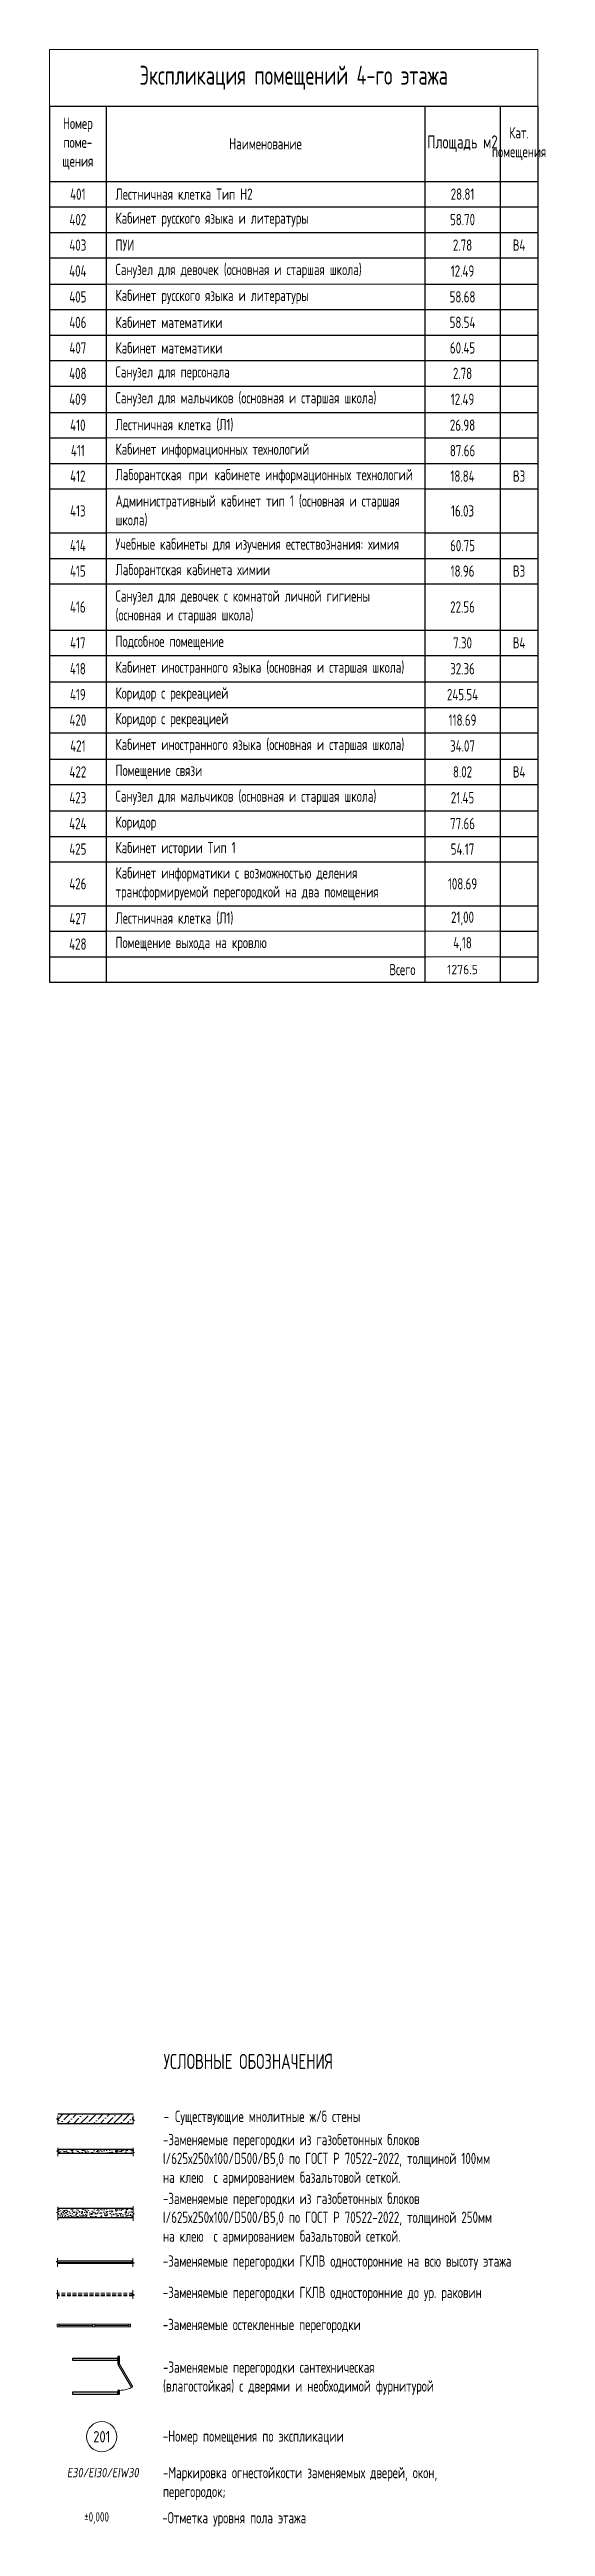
# Model space of a CAD drawing. Header units: millimetres. Extents: x -4447806 to 13389969, y -2188499 to 852203.
# Drawn here: x 4245338 to 4258492, y -604267 to -538516 of the extents above; entities that cross this region are included whole.
import ezdxf
from ezdxf import colors
from ezdxf.entities.mleader import LeaderData, LeaderLine
from ezdxf.math import Vec2, Vec3

# ---------------------------------------------------------------- set-up
doc = ezdxf.new("R2010")
doc.units = ezdxf.units.MM
doc.linetypes.add('ADSK_Штриховая_ш2 п1', pattern=[3, 2, -1])
for name, color, linetype, lineweight in [('05_МЕБЕЛЬ', 7, 'Continuous', 5), ('АР_Витраж', 4, 'Continuous', 15), ('АР_Двери', 175, 'Continuous', 18), ('АР_Маркер экспликации', 239, 'Continuous', 13), ('АР_Отметки', 250, 'Continuous', 15), ('АР_Перегородки газоблок', 165, 'Continuous', 30), ('АР_Стена кирпич', 7, 'Continuous', 30), ('АР_тонкая линия', 250, 'Continuous', 0), ('АР_Штриховка_Монолит', 5, 'Continuous', 9)]:
    doc.layers.add(name, color=color, linetype=linetype, lineweight=lineweight)
doc.layers.add('25. ЗАЛИВКА ЗОН', color=7, linetype='Continuous', lineweight=0, transparency=0.2)
doc.layers.add('АР_ПБ_Двери', color=7, linetype='Continuous', lineweight=15, true_color=0xdb0000)
doc.layers.add('АР_Таблицы', color=250, linetype='Continuous')
doc.styles.add('ICOCPEUR', font='isocpeur.ttf')
doc.styles.add('ISOCPEUR', font='isocpeur.ttf', dxfattribs={"width": 0.7})
doc.styles.add('ISOCPEUR_2', font='isocpeur.ttf', dxfattribs={"width": 0.9, "height": 300})
doc.styles.add('Архитект', font='isocpeur.ttf', dxfattribs={"width": 0.8, "oblique": 8})

msp = doc.modelspace()

# ---------------------------------------------------------------- texts
at = {"layer": 'АР_Маркер экспликации', "color": 7, "insert": (4246721.614, -601884.436, 0), "char_height": 300, "width": 483.65468, "attachment_point": 5, "style": 'Архитект'}
msp.add_mtext('{\\Q0;201}', dxfattribs=at)
at = {"layer": 'АР_ПБ_Двери', "linetype": 'Continuous', "insert": (4246751.574, -602837.002, 0), "char_height": 250, "width": 1520.10943, "attachment_point": 5, "style": 'Архитект'}
msp.add_mtext('E30/EI30/EIW30', dxfattribs=at)
at = {"layer": 'АР_Таблицы', "ltscale": 100, "style": 'ICOCPEUR', "width": 0.7}
msp.add_text('УСЛОВНЫЕ ОБОЗНАЧЕНИЯ', height=400, dxfattribs=at).set_placement((4248362.504, -592122.498, 0))
at = {"layer": 'АР_Таблицы', "ltscale": 100, "char_height": 300, "attachment_point": 4, "style": 'ISOCPEUR'}
for s, insert, width in [('\\pxi-1,l1,t1,5;-^IСуществующие мнолитные ж/б стены', (4248366.527, -593421.658, 0), 7500), ('-Заменяемые перегородки из газобетонных блоков I/625х250х100/D500/B5,0 по ГОСТ Р 70522-2022, толщиной 100мм на клею  с армированием базальтовой сеткой. ', (4248346.177, -594538.247, 0), 8962.08945), ('-Заменяемые перегородки из газобетонных блоков I/625х250х100/D500/B5,0 по ГОСТ Р 70522-2022, толщиной 250мм на клею  с армированием базальтовой сеткой. ', (4248346.177, -596100.914, 0), 8962.08945), ('-Заменяемые перегородки ГКЛВ односторонние на всю высоту этажа', (4248341.081, -597262.703, 0), 9979.34884), ('-Заменяемые перегородки ГКЛВ односторонние до ур. раковин', (4248341.081, -598094.672, 0), 11346.19047), ('-Заменяемые остекленные перегородки ', (4248341.081, -598946.778, 0), 7500), ('-Заменяемые перегородки сантехническая (влагостойкая) с дверями и необходимой фурнитурой', (4248347.716, -600328.81, 0), 7500), ('-Номер помещения по экспликации ', (4248341.081, -601907.948, 0), 7500), ('-Маркировка огнестойкости заменяемых дверей, окон, перегородок; ', (4248344.558, -603128.167, 0), 7500), ('-Отметка уровня пола этажа', (4248326.794, -604076.206, 0), 7500)]:
    msp.add_mtext(s, dxfattribs=dict(at, insert=insert, width=width))

# ---------------------------------------------------------------- blocks, each defined once
blk = doc.blocks.new('*T930')
at = {"layer": 'Defpoints', "color": 8, "linetype": 'ByBlock', "lineweight": 0, "ltscale": 25, "transparency": 16777216}
for p, q in [((0, 0), (12955, 0)), ((0, 0), (0, -1500)), ((12955, 0), (12955, -1500))]:
    blk.add_line(p, q, dxfattribs=at)
at = {"layer": 'АР_Таблицы', "color": 0, "linetype": 'ByBlock', "lineweight": 30, "ltscale": 25, "transparency": 16777216}
for p, q in [((0, -1500), (12955, -1500)), ((0, -1500), (0, -24761)), ((1500, -1500), (1500, -24761)), ((9955, -1500), (9955, -24761)), ((11955, -1500), (11955, -24761)), ((12955, -1500), (12955, -24761)), ((0, -3500), (12955, -3500)), ((1500, -24084), (9955, -24084)), ((0, -24761), (12955, -24761))]:
    blk.add_line(p, q, dxfattribs=at)
at = {"layer": 'АР_Таблицы', "color": 0, "linetype": 'ByBlock', "lineweight": -2, "ltscale": 25, "transparency": 16777216}
for p, q in [((0, -4177), (12955, -4177)), ((0, -4854), (12955, -4854)), ((0, -5531), (12955, -5531)), ((0, -6228), (1500, -6228)), ((9955, -6228), (12955, -6228)), ((0, -6905), (12955, -6905)), ((0, -7582), (12955, -7582)), ((0, -8258), (12955, -8258)), ((0, -8935), (12955, -8935)), ((0, -9632), (12955, -9632)), ((0, -10309), (1500, -10309)), ((9955, -10309), (12955, -10309)), ((0, -10986), (12955, -10986)), ((0, -11663), (1500, -11663)), ((9955, -11663), (12955, -11663)), ((0, -12830), (1500, -12830)), ((9955, -12830), (12955, -12830)), ((0, -13507), (12955, -13507)), ((0, -14184), (12955, -14184)), ((0, -15411), (12955, -15411)), ((0, -16088), (12955, -16088)), ((0, -16785), (12955, -16785)), ((0, -17462), (12955, -17462)), ((0, -18138), (12955, -18138)), ((0, -18835), (12955, -18835)), ((0, -19512), (12955, -19512)), ((0, -20209), (12955, -20209)), ((0, -20886), (12955, -20886)), ((0, -21563), (12955, -21563)), ((0, -22730), (12955, -22730)), ((0, -23407), (1500, -23407)), ((11955, -23407), (12955, -23407)), ((0, -24084), (1500, -24084)), ((11955, -24084), (12955, -24084))]:
    blk.add_line(p, q, dxfattribs=at)
at = {"layer": 'АР_Таблицы', "color": 0, "linetype": 'ByBlock', "lineweight": 9, "ltscale": 25, "transparency": 16777216}
for p, q in [((1500, -6228), (9955, -6228)), ((1500, -10309), (9955, -10309)), ((1500, -11663), (9955, -11663)), ((1500, -12830), (9955, -12830)), ((1500, -23407), (11955, -23407)), ((9955, -24084), (11955, -24084))]:
    blk.add_line(p, q, dxfattribs=at)
at = {"layer": 'АР_Таблицы', "ltscale": 25, "transparency": 16777216}
for s, insert, char_height, width, attachment_point, style in [('Экспликация помещений 4-го этажа', (6477, -750), 500, 12854.8, 5, 'ISOCPEUR'), ('Номер поме- щения', (750, -2500), 300, 1400, 5, 'ISOCPEUR'), ('Наименование', (5727, -2500), 300, 8354.8, 5, 'ISOCPEUR'), ('Площадь м2', (10955, -2500), 350, 1900, 5, 'ISOCPEUR'), ('Кат. помещения', (12455, -2500), 300, 900, 5, 'ISOCPEUR'), ('401', (750, -3838), 300, 1223.08, 5, 'ISOCPEUR'), ('Лестничная клетка Тип Н2', (1750, -3838), 300, 7954.8, 4, 'ISOCPEUR'), ('28.81', (10955, -3838), 300, 1500, 5, 'ISOCPEUR'), ('402', (750, -4515), 300, 1223.08, 5, 'ISOCPEUR'), ('{\\W0.7;\\C7;Кабинет русского языка и литературы}', (1750, -4515), 300, 7954.8, 4, 'ISOCPEUR'), ('58.70', (10955, -4515), 300, 1500, 5, 'ISOCPEUR'), ('403', (750, -5192), 300, 1223.08, 5, 'ISOCPEUR'), ('ПУИ', (1750, -5192), 300, 7954.8, 4, 'ISOCPEUR'), ('2.78', (10955, -5192), 300, 1500, 5, 'ISOCPEUR'), ('{\\C1;В4}', (12455, -5192), 300, 900, 5, 'ISOCPEUR'), ('404', (750, -5879), 300, 1223.08, 5, 'ISOCPEUR'), ('Санузел для девочек (основная и старшая школа)', (1750, -5879), 300, 7954.8, 4, 'ISOCPEUR'), ('12.49', (10955, -5879), 300, 1500, 5, 'ISOCPEUR'), ('405', (750, -6566), 300, 1223.08, 5, 'ISOCPEUR'), ('{\\W0.7;\\C7;Кабинет русского языка и литературы}', (1750, -6566), 300, 7954.8, 4, 'ISOCPEUR'), ('58.68', (10955, -6566), 300, 1500, 5, 'ISOCPEUR'), ('406', (750, -7243), 300, 1223.08, 5, 'ISOCPEUR'), ('{\\C7;Кабинет математики}', (1750, -7243), 300, 7954.8, 4, 'ISOCPEUR'), ('58.54', (10955, -7243), 300, 1500, 5, 'ISOCPEUR'), ('407', (750, -7920), 300, 1223.08, 5, 'ISOCPEUR'), ('{\\C7;Кабинет математики}', (1750, -7920), 300, 7954.8, 4, 'ISOCPEUR'), ('60.45', (10955, -7920), 300, 1500, 5, 'ISOCPEUR'), ('408', (750, -8597), 300, 1223.08, 5, 'ISOCPEUR'), ('Санузел для персонала', (1750, -8597), 300, 7954.8, 4, 'ISOCPEUR'), ('2.78', (10955, -8597), 300, 1500, 5, 'ISOCPEUR'), ('409', (750, -9284), 300, 1223.08, 5, 'ISOCPEUR'), ('Санузел для мальчиков (основная и старшая школа)', (1750, -9284), 300, 7954.8, 4, 'ISOCPEUR'), ('12.49', (10955, -9284), 300, 1500, 5, 'ISOCPEUR'), ('410', (750, -9971), 300, 1223.08, 5, 'ISOCPEUR'), ('Лестничная клетка (Л1)', (1750, -9971), 300, 7954.8, 4, 'ISOCPEUR'), ('26.98', (10955, -9971), 300, 1500, 5, 'ISOCPEUR'), ('411', (750, -10648), 300, 1223.08, 5, 'ISOCPEUR'), ('{\\C7;Кабинет информационных технологий}', (1750, -10648), 300, 7954.8, 4, 'ISOCPEUR'), ('87.66', (10955, -10648), 300, 1500, 5, 'ISOCPEUR'), ('412', (750, -11325), 300, 1223.08, 5, 'ISOCPEUR'), ('{\\C7;Лаборантская\\Q15;\\W1; \\Q0;\\W0.7;при{\\W1; }кабинете информационных технологий}', (1750, -11325), 300, 7954.8, 4, 'ISOCPEUR'), ('18.84', (10955, -11325), 300, 1500, 5, 'ISOCPEUR'), ('{\\C1;В3}', (12455, -11325), 300, 900, 5, 'ISOCPEUR'), ('Административный кабинет тип 1 (основная и старшая школа)', (1750, -12247), 300, 7954.8, 4, 'ISOCPEUR'), ('413', (750, -12247), 300, 1223.08, 5, 'ISOCPEUR'), ('16.03', (10955, -12247), 300, 1500, 5, 'ISOCPEUR'), ('414', (750, -13168), 300, 1223.08, 5, 'ISOCPEUR'), ('Учебные кабинеты {\\C7;для изучения естествознания: химия}', (1750, -13168), 300, 7954.8, 4, 'ISOCPEUR'), ('60.75', (10955, -13168), 300, 1500, 5, 'ISOCPEUR'), ('415', (750, -13845), 300, 1223.08, 5, 'ISOCPEUR'), ('{\\C7;Лаборантская кабинета химии}', (1750, -13845), 300, 7954.8, 4, 'ISOCPEUR'), ('18.96', (10955, -13845), 300, 1500, 5, 'ISOCPEUR'), ('{\\Q0;\\W0.7;\\C1;В3}', (12455, -13845), 300, 900, 5, 'Архитект'), ('Санузел для девочек {\\C7;с комнатой личной гигиены }(основная и старшая школа)', (1750, -14797), 300, 7954.8, 4, 'ISOCPEUR'), ('416', (750, -14797), 300, 1223.08, 5, 'ISOCPEUR'), ('22.56', (10955, -14797), 300, 1500, 5, 'ISOCPEUR'), ('417', (750, -15749), 300, 1223.08, 5, 'ISOCPEUR'), ('Подсобное помещение', (1750, -15749), 300, 7954.8, 4, 'ISOCPEUR'), ('7.30', (10955, -15749), 300, 1500, 5, 'ISOCPEUR'), ('{\\Q0;\\W0.7;\\C1;В4}', (12455, -15749), 300, 900, 5, 'Архитект'), ('418', (750, -16436), 300, 1223.08, 5, 'ISOCPEUR'), ('{\\C7;Кабинет иностранного языка (основная и старшая школа)}', (1750, -16436), 300, 7954.8, 4, 'ISOCPEUR'), ('32.36', (10955, -16436), 300, 1500, 5, 'ISOCPEUR'), ('419', (750, -17123), 300, 1223.08, 5, 'ISOCPEUR'), ('Коридор с рекреацией', (1750, -17123), 300, 7954.8, 4, 'ISOCPEUR'), ('245.54', (10955, -17123), 300, 1500, 5, 'ISOCPEUR'), ('420', (750, -17800), 300, 1223.08, 5, 'ISOCPEUR'), ('Коридор с рекреацией', (1750, -17800), 300, 7954.8, 4, 'ISOCPEUR'), ('118.69', (10955, -17800), 300, 1500, 5, 'ISOCPEUR'), ('421', (750, -18487), 300, 1223.08, 5, 'ISOCPEUR'), ('{\\C7;Кабинет иностранного языка (основная и старшая школа)}', (1750, -18487), 300, 7954.8, 4, 'ISOCPEUR'), ('34.07', (10955, -18487), 300, 1500, 5, 'ISOCPEUR'), ('422', (750, -19174), 300, 1223.08, 5, 'ISOCPEUR'), ('{\\W0.7;\\C7;Помещение связи}', (1750, -19174), 300, 7954.8, 4, 'ISOCPEUR'), ('8.02', (10955, -19174), 300, 1500, 5, 'ISOCPEUR'), ('{\\C1;В4}', (12455, -19174), 300, 900, 5, 'ISOCPEUR'), ('423', (750, -19861), 300, 1223.08, 5, 'ISOCPEUR'), ('Санузел для мальчиков (основная и старшая школа)', (1750, -19861), 300, 7954.8, 4, 'ISOCPEUR'), ('21.45', (10955, -19861), 300, 1500, 5, 'ISOCPEUR'), ('Коридор', (1750, -20548), 300, 7954.8, 4, 'ISOCPEUR'), ('424', (750, -20548), 300, 1223.08, 5, 'ISOCPEUR'), ('{\\W0.7;\\C7;Кабинет истории Тип 1}', (1750, -21225), 300, 7954.8, 4, 'ISOCPEUR'), ('77.66', (10955, -20548), 300, 1500, 5, 'ISOCPEUR'), ('425', (750, -21225), 300, 1223.08, 5, 'ISOCPEUR'), ('54.17', (10955, -21225), 300, 1500, 5, 'ISOCPEUR'), ('426', (750, -22147), 300, 1223.08, 5, 'ISOCPEUR'), ('{\\C7;Кабинет информатики с возможностью деления трансформируемой перегородкой на два помещения}', (1750, -22147), 300, 7954.8, 4, 'ISOCPEUR'), ('108.69', (10955, -22147), 300, 1500, 5, 'ISOCPEUR'), ('427', (750, -23068), 300, 1223.08, 5, 'ISOCPEUR'), ('Лестничная клетка (Л1)', (1750, -23068), 300, 7954.8, 4, 'ISOCPEUR'), ('21,00', (10955, -23068), 300, 1500, 5, 'ISOCPEUR'), ('428', (750, -23745), 300, 1223.08, 5, 'ISOCPEUR'), ('Помещение выхода на кровлю', (1750, -23745), 300, 7954.8, 4, 'ISOCPEUR'), ('4,18', (10955, -23745), 300, 1500, 5, 'ISOCPEUR'), ('Всего', (9705, -24422), 300, 7954.8, 6, 'ISOCPEUR'), ('1276.5', (10955, -24422), 250, 1980, 5, 'ISOCPEUR_2')]:
    blk.add_mtext(s, dxfattribs=dict(at, insert=insert, char_height=char_height, width=width, attachment_point=attachment_point, style=style))
blk = doc.blocks.new('*U214')
for p, q in [((0, 0), (0, -50)), ((700, 0), (700, -50))]:
    blk.add_line(p, q)
blk.add_lwpolyline([(0, 0), (606, 350), (628, 312), (22, -38)], close=True)
blk.add_arc((0, 0), 700, 0, 30)
blk = doc.blocks.new('*U305')
at = {"linetype": 'ByBlock'}
for p, q in [((0, 0), (0, -74)), ((50, 0), (0, 0)), ((0, -74), (0, 0)), ((1000, 0), (0, 0)), ((50, -74), (0, -74)), ((0, -74), (1000, -74)), ((50, 0), (50, -74)), ((950, 0), (50, 0)), ((50, -37), (950, -37)), ((50, -74), (950, -74)), ((950, 0), (1000, 0)), ((950, 0), (950, -74)), ((950, -74), (1000, -74)), ((1000, 0), (1000, -74)), ((1000, -74), (1000, 0))]:
    blk.add_line(p, q, dxfattribs=at)
blk = doc.blocks.new('_DotSmall')
at = {"color": 0, "linetype": 'ByBlock', "const_width": 0.5}
blk.add_lwpolyline([(-0.0625, 0, 1), (0.0625, 0, 1)], format="xyb", close=True, dxfattribs=at)

# ---------------------------------------------------------------- hatches: boundary and pattern name
at = {"layer": 'АР_Стена кирпич', "linetype": 'Continuous', "lineweight": 9}
h = msp.add_hatch(dxfattribs=at)
h.set_pattern_fill('AR-CONC', color=8, angle=180, style=0)
h.set_pattern_definition([(230, (3978456.94, -660022.55), (-182.18467, 15.939086), [19.05, -209.55]), (175, (3978456.94, -660022.55), (35.24342, -191.05685), [15.24, -167.64058]), (280.451445, (3978441.76, -660021.22), (-146.94125, -175.11775), [16.19001, -178.09024]), (226.1842, (3978456.94, -660073.35), (-271.07904, 42.04233), [28.575, -314.325]), (276.63556, (3978434.35, -660069.85), (-237.40413, -247.42612), [24.28502, -267.1356]), (171.18415, (3978456.94, -660073.35), (-237.40413, -247.42612), [22.85997, -251.45973]), (201, (3978431.54, -660060.65), (-151.61439, 102.2652), [19.05, -209.55]), (146, (3978431.54, -660060.65), (-61.80203, -184.18797), [15.24, -167.64]), (251.451445, (3978418.91, -660052.13), (-213.41642, -81.92277), [16.19001, -178.08994]), (217.5, (3978456.944, -660022.55), (-3.088603, -84.555039), [0, -165.608, 0, -170.18, 0, -168.275]), (187.5, (3978456.94, -660022.55), (-66.819663, -100.180575), [0, -97.028, 0, -161.798, 0, -64.135]), (147.5, (3978513.586, -660022.55), (-135.590595, 5.728744), [0, -63.5, 0, -198.12, 0, -262.89]), (137.5, (3978538.99, -660022.55), (-148.12918, -25.42649), [0, -82.55, 0, -131.572, 0, -186.69])])
h.paths.add_polyline_path([(4245553.114, -594364.82), (4247553.114, -594364.82), (4247553.114, -594264.82), (4245553.114, -594264.82)])
h = msp.add_hatch(dxfattribs=at)
h.set_pattern_fill('AR-CONC', color=8, angle=180, style=0)
h.set_pattern_definition([(230, (3978456.94, -661585.22), (-182.18467, 15.939086), [19.05, -209.55]), (175, (3978456.94, -661585.22), (35.24342, -191.05685), [15.24, -167.64058]), (280.451445, (3978441.76, -661583.89), (-146.94125, -175.11775), [16.19001, -178.09024]), (226.1842, (3978456.94, -661636.02), (-271.07904, 42.04233), [28.575, -314.325]), (276.63556, (3978434.35, -661632.51), (-237.40413, -247.42612), [24.28502, -267.1356]), (171.18415, (3978456.94, -661636.02), (-237.40413, -247.42612), [22.85997, -251.45973]), (201, (3978431.54, -661623.32), (-151.61439, 102.2652), [19.05, -209.55]), (146, (3978431.54, -661623.32), (-61.80203, -184.18797), [15.24, -167.64]), (251.451445, (3978418.91, -661614.8), (-213.41642, -81.92277), [16.19001, -178.08994]), (217.5, (3978456.944, -661585.22), (-3.088603, -84.555039), [0, -165.608, 0, -170.18, 0, -168.275]), (187.5, (3978456.94, -661585.22), (-66.819663, -100.180575), [0, -97.028, 0, -161.798, 0, -64.135]), (147.5, (3978513.586, -661585.22), (-135.590595, 5.728744), [0, -63.5, 0, -198.12, 0, -262.89]), (137.5, (3978538.99, -661585.22), (-148.12918, -25.42649), [0, -82.55, 0, -131.572, 0, -186.69])])
h.paths.add_polyline_path([(4245553.114, -596077.487), (4247553.114, -596077.487), (4247553.114, -595827.487), (4245553.114, -595827.487)])
at = {"layer": 'АР_Штриховка_Монолит', "linetype": 'Continuous', "lineweight": 9, "true_color": 0x000000}
h = msp.add_hatch(dxfattribs=at)
h.set_pattern_fill('ANSI36', color=18, scale=1000, style=0)
h.set_pattern_definition([(45, (4240901.11, -669708.66), (66.29126, 243.06796), [312.5, -62.5, 0, -62.5])])
h.paths.add_polyline_path([(4245553.114, -593326.411), (4245553.114, -593576.411), (4247553.114, -593576.411), (4247553.114, -593326.411)], flags=0)

# ---------------------------------------------------------------- linework, layer by layer
at = {"layer": '05_МЕБЕЛЬ', "linetype": 'Continuous', "lineweight": -3, "elevation": 0}
for points in [[(4247145.408, -599854.975), (4247145.424, -599804.975), (4245945.424, -599804.59), (4245945.408, -599854.59)], [(4247195.414, -599954.484), (4247195.533, -599754.031), (4247145.533, -599754.015), (4247145.414, -599954.469)], [(4247145.408, -600754.975), (4247145.424, -600704.975), (4245945.424, -600704.59), (4245945.408, -600754.59)], [(4247195.133, -600754.98), (4247195.164, -600654.484), (4247145.164, -600654.469), (4247145.133, -600754.964)]]:
    msp.add_lwpolyline(points, close=True, dxfattribs=at)
at = {"layer": '25. ЗАЛИВКА ЗОН', "lineweight": 13, "ltscale": 500, "elevation": 0}
for points in [[(4245553.284, -593587.84), (4245553.284, -593492.665), (4245591.434, -593492.665), (4245524.687, -593449.734), (4245553.284, -593449.734), (4245553.284, -593362.393)], [(4247553.114, -593587.84), (4247553.114, -593492.665), (4247591.264, -593492.665), (4247524.517, -593449.734), (4247553.114, -593449.734), (4247553.114, -593362.393)], [(4245553.284, -594439.34), (4245553.284, -594344.165), (4245591.434, -594344.165), (4245524.687, -594301.234), (4245553.284, -594301.234), (4245553.284, -594213.893)], [(4247553.114, -594439.34), (4247553.114, -594344.165), (4247591.264, -594344.165), (4247524.517, -594301.234), (4247553.114, -594301.234), (4247553.114, -594213.893)], [(4245553.284, -596136.887), (4245553.284, -595972.292), (4245591.434, -595972.292), (4245524.687, -595929.361), (4245553.284, -595929.361), (4245553.284, -595780.565)], [(4247553.114, -596155.217), (4247553.114, -595972.292), (4247591.264, -595972.292), (4247524.517, -595929.361), (4247553.114, -595929.361), (4247553.114, -595763.818)], [(4245544.5, -597371.97), (4245544.5, -597276.795), (4245582.651, -597276.795), (4245515.903, -597233.864), (4245544.5, -597233.864), (4245544.5, -597146.522)], [(4247544.33, -597371.97), (4247544.33, -597276.795), (4247582.481, -597276.795), (4247515.733, -597233.864), (4247544.33, -597233.864), (4247544.33, -597146.522)], [(4245550.256, -598222.827), (4245550.256, -598127.652), (4245588.407, -598127.652), (4245521.659, -598084.721), (4245550.256, -598084.721), (4245550.256, -597997.379)], [(4247550.086, -598222.827), (4247550.086, -598127.652), (4247588.237, -598127.652), (4247521.489, -598084.721), (4247550.086, -598084.721), (4247550.086, -597997.379)]]:
    msp.add_lwpolyline(points, dxfattribs=at)
at = {"layer": 'АР_Маркер экспликации', "color": 7}
msp.add_circle((4246721.614, -601884.436, 0), 400, dxfattribs=at)
at = {"layer": 'АР_Перегородки газоблок', "ltscale": 100}
for p, q in [((4247553.114, -594264.82, 0), (4245553.114, -594264.82, 0)), ((4247553.114, -594364.82, 0), (4245553.114, -594364.82, 0)), ((4247553.114, -595827.487, 0), (4245553.114, -595827.487, 0)), ((4247553.114, -596077.487, 0), (4245553.114, -596077.487, 0))]:
    msp.add_line(p, q, dxfattribs=at)
at = {"layer": 'АР_Перегородки газоблок', "color": 0, "lineweight": 25, "ltscale": 100, "elevation": 0}
for points in [[(4245544.5, -597214.4), (4247544.328, -597214.185)], [(4247544.363, -597289.185), (4245544.5, -597289.4)], [(4245544.505, -597264.4), (4247544.333, -597264.185)]]:
    msp.add_lwpolyline(points, dxfattribs=at)
at = {"layer": 'АР_Стена кирпич'}
for p, q in [((4247553.114, -593326.411, 0), (4245553.114, -593326.411, 0)), ((4247553.114, -593576.411, 0), (4245553.114, -593576.411, 0))]:
    msp.add_line(p, q, dxfattribs=at)
at = {"layer": 'АР_тонкая линия', "linetype": 'ADSK_Штриховая_ш2 п1', "ltscale": 50, "elevation": 0}
for points in [[(4247550.086, -598119.888), (4245544.5, -598119.8)], [(4247550.085, -598144.888), (4245544.5, -598144.8)], [(4247550.086, -598069.888), (4245544.501, -598069.8)]]:
    msp.add_lwpolyline(points, dxfattribs=at)

# ---------------------------------------------------------------- block references
msp.add_blockref('*T930', (4245337.611, -538516.397))
at = {"layer": 'АР_Витраж', "ltscale": 100, "xscale": -1, "rotation": 180.0001519656341}
for p in [(4245536.472, -598970.659, 0), (4246486.472, -598970.656, 0)]:
    msp.add_blockref('*U305', p, dxfattribs=at)
at = {"layer": 'АР_Двери', "lineweight": 30, "rotation": 270}
msp.add_blockref('*U214', (4247195.414, -599954.469, 0), dxfattribs=at)

msp.set_redraw_order([(e.dxf.handle, doc.entitydb.next_handle()) for e in msp.query("TEXT MTEXT ATTDEF DIMENSION ARC_DIMENSION")])  # texts and dimensions are drawn at this point

# ---------------------------------------------------------------- leaders
at = {"layer": 'АР_Отметки'}
ml = msp.add_multileader_mtext('Standard', dxfattribs=at)
ml.set_content('+15,850', color=256, style='ISOCPEUR')
ml.set_leader_properties(color=256, linetype='Continuous', lineweight=-1)
ml.set_arrow_properties(name='DOTSMALL')
ml.build(insert=Vec2(0, 0))
ml.multileader.update_dxf_attribs({"has_text_frame": 1, "text_left_attachment_type": 4, "text_right_attachment_type": 4, "dogleg_length": 100, "arrow_head_size": 180})
ctx = ml.context
ctx.base_point, ctx.char_height, ctx.arrow_head_size, ctx.landing_gap_size, ctx.plane_origin = Vec3(4314839.319, -596144.756), 250, 180, 50, Vec3(4313536.073, -597352.361)
ctx.left_attachment, ctx.right_attachment = 4, 4
notes = []
notes.append((ctx, [(0, (0, 0, 0), (0, 0), (1, 0), 1, [])]))
ctx.mtext.insert, ctx.mtext.width, ctx.mtext.defined_height, ctx.mtext.line_spacing_style, ctx.mtext.flow_direction = Vec3(4314889.319, -595811.422), 696.0353, 776.461, 2, 5
ml = msp.add_multileader_mtext('Standard', dxfattribs=at)
ml.set_content('+15,850', color=256, style='ISOCPEUR')
ml.set_leader_properties(color=256, linetype='Continuous', lineweight=-1)
ml.set_arrow_properties(name='DOTSMALL')
ml.build(insert=Vec2(0, 0))
ml.multileader.update_dxf_attribs({"has_text_frame": 1, "text_left_attachment_type": 4, "text_right_attachment_type": 4, "dogleg_length": 100, "arrow_head_size": 180})
ctx = ml.context
ctx.base_point, ctx.char_height, ctx.arrow_head_size, ctx.landing_gap_size, ctx.plane_origin = Vec3(4350803.581, -596557.38), 250, 180, 50, Vec3(4351728.583, -598900.969)
ctx.left_attachment, ctx.right_attachment = 4, 4
notes.append((ctx, [(0, (0, 0, 0), (0, 0), (1, 0), 1, [])]))
ctx.mtext.insert, ctx.mtext.width, ctx.mtext.line_spacing_style, ctx.mtext.flow_direction = Vec3(4350853.581, -596224.046), 852.69703, 2, 5
ml = msp.add_multileader_mtext('Standard', dxfattribs=at)
ml.set_content('+13,700', color=256, style='ISOCPEUR')
ml.set_leader_properties(color=256, linetype='Continuous', lineweight=-1)
ml.set_arrow_properties(name='DOTSMALL')
ml.build(insert=Vec2(0, 0))
ml.multileader.update_dxf_attribs({"has_text_frame": 1, "text_left_attachment_type": 4, "text_right_attachment_type": 4, "dogleg_length": 100, "arrow_head_size": 180})
ctx = ml.context
ctx.base_point, ctx.char_height, ctx.arrow_head_size, ctx.landing_gap_size, ctx.plane_origin = Vec3(4314875.772, -590227.541), 250, 180, 50, Vec3(4312065.797, -591079.082)
ctx.left_attachment, ctx.right_attachment = 4, 4
notes.append((ctx, [(0, (0, 0, 0), (0, 0), (1, 0), 1, [])]))
ctx.mtext.insert, ctx.mtext.width, ctx.mtext.line_spacing_style, ctx.mtext.flow_direction = Vec3(4314925.772, -589894.208), 852.69703, 2, 5
ml = msp.add_multileader_mtext('Standard', dxfattribs=at)
ml.set_content('+13,700', color=256, style='ISOCPEUR')
ml.set_leader_properties(color=256, linetype='Continuous', lineweight=-1)
ml.set_arrow_properties(name='DOTSMALL')
ml.build(insert=Vec2(0, 0))
ml.multileader.update_dxf_attribs({"has_text_frame": 1, "text_left_attachment_type": 4, "text_right_attachment_type": 4, "dogleg_length": 100, "arrow_head_size": 180})
ctx = ml.context
ctx.base_point, ctx.char_height, ctx.arrow_head_size, ctx.landing_gap_size, ctx.plane_origin = Vec3(4353498.545, -590200.983), 250, 180, 50, Vec3(4353249.179, -590861.805)
ctx.left_attachment, ctx.right_attachment = 4, 4
notes.append((ctx, [(0, (0, 0, 0), (0, 0), (1, 0), 1, [])]))
ctx.mtext.insert, ctx.mtext.width, ctx.mtext.line_spacing_style, ctx.mtext.flow_direction = Vec3(4353548.545, -589867.649), 852.69703, 2, 5
ml = msp.add_multileader_mtext('Standard', dxfattribs=at)
ml.set_content('+19,400', color=256, style='ISOCPEUR')
ml.set_leader_properties(color=256, linetype='Continuous', lineweight=-1)
ml.set_arrow_properties(name='DOTSMALL')
ml.build(insert=Vec2(0, 0))
ml.multileader.update_dxf_attribs({"has_text_frame": 1, "text_left_attachment_type": 4, "text_right_attachment_type": 4, "dogleg_length": 100, "arrow_head_size": 180})
ctx = ml.context
ctx.base_point, ctx.char_height, ctx.arrow_head_size, ctx.landing_gap_size, ctx.plane_origin = Vec3(4450756.444, -595515.647), 250, 180, 50, Vec3(4450759.419, -597703.001)
ctx.left_attachment, ctx.right_attachment = 4, 4
notes.append((ctx, [(0, (0, 0, 0), (0, 0), (1, 0), 1, [])]))
ctx.mtext.insert, ctx.mtext.width, ctx.mtext.defined_height, ctx.mtext.line_spacing_style, ctx.mtext.flow_direction = Vec3(4450806.444, -595182.313), 696.0353, 776.461, 2, 5
ml = msp.add_multileader_mtext('Standard', dxfattribs=at)
ml.set_content('+19,400', color=256, style='ISOCPEUR')
ml.set_leader_properties(color=256, linetype='Continuous', lineweight=-1)
ml.set_arrow_properties(name='DOTSMALL')
ml.build(insert=Vec2(0, 0))
ml.multileader.update_dxf_attribs({"has_text_frame": 1, "text_left_attachment_type": 4, "text_right_attachment_type": 4, "dogleg_length": 100, "arrow_head_size": 180})
ctx = ml.context
ctx.base_point, ctx.char_height, ctx.arrow_head_size, ctx.landing_gap_size, ctx.plane_origin = Vec3(4490999.904, -595900.822), 250, 180, 50, Vec3(4490918.511, -597611.514)
ctx.left_attachment, ctx.right_attachment = 4, 4
notes.append((ctx, [(0, (0, 0, 0), (0, 0), (1, 0), 1, [])]))
ctx.mtext.insert, ctx.mtext.width, ctx.mtext.defined_height, ctx.mtext.line_spacing_style, ctx.mtext.flow_direction = Vec3(4491049.904, -595567.489), 696.0353, 776.461, 2, 5
ml = msp.add_multileader_mtext('Standard', dxfattribs=at)
ml.set_content('%%P0,000', color=256, style='ISOCPEUR')
ml.set_leader_properties(color=256, linetype='Continuous', lineweight=-1)
ml.set_arrow_properties(name='DOTSMALL')
ml.build(insert=Vec2(0, 0))
ml.multileader.update_dxf_attribs({"has_text_frame": 1, "text_left_attachment_type": 4, "text_right_attachment_type": 4, "dogleg_length": 100, "arrow_head_size": 180})
ctx = ml.context
ctx.base_point, ctx.char_height, ctx.arrow_head_size, ctx.landing_gap_size, ctx.plane_origin = Vec3(4512057.738, -603050.341), 250, 180, 50, Vec3(4511976.345, -604317.905)
ctx.left_attachment, ctx.right_attachment = 4, 4
notes.append((ctx, [(0, (0, 0, 0), (0, 0), (1, 0), 1, [])]))
ctx.mtext.insert, ctx.mtext.width, ctx.mtext.line_spacing_style, ctx.mtext.flow_direction = Vec3(4512107.738, -602717.008), 852.69703, 2, 5
ml = msp.add_multileader_mtext('Standard', dxfattribs=at)
ml.set_content('Л.1', color=256, style='ISOCPEUR')
ml.set_leader_properties(color=256, linetype='Continuous', lineweight=-1)
ml.set_arrow_properties(name='DOTSMALL')
ml.build(insert=Vec2(0, 0))
ml.multileader.update_dxf_attribs({"has_text_frame": 1, "text_left_attachment_type": 4, "text_right_attachment_type": 4, "dogleg_length": 100, "arrow_head_size": 180})
ctx = ml.context
ctx.base_point, ctx.char_height, ctx.arrow_head_size, ctx.landing_gap_size, ctx.plane_origin = Vec3(4350930.761, -591068.27, 0), 250, 180, 50, Vec3(4338034.737, -603609.121, 0)
ctx.left_attachment, ctx.right_attachment = 4, 4
notes.append((ctx, [(0, (0, 0, 0), (0, 0), (1, 0), 1, [])]))
ctx.mtext.insert, ctx.mtext.width, ctx.mtext.line_spacing_style, ctx.mtext.flow_direction = Vec3(4350980.761, -590734.936, 0), 852.69703, 2, 5
ml = msp.add_multileader_mtext('Standard', dxfattribs=at)
ml.set_content('Л.2', color=256, style='ISOCPEUR')
ml.set_leader_properties(color=256, linetype='Continuous', lineweight=-1)
ml.set_arrow_properties(name='DOTSMALL')
ml.build(insert=Vec2(0, 0))
ml.multileader.update_dxf_attribs({"has_text_frame": 1, "text_left_attachment_type": 4, "text_right_attachment_type": 4, "dogleg_length": 100, "arrow_head_size": 180})
ctx = ml.context
ctx.base_point, ctx.char_height, ctx.arrow_head_size, ctx.landing_gap_size, ctx.plane_origin = Vec3(4312185.983, -590916.09, 0), 250, 180, 50, Vec3(4376215.202, -603207.899, 0)
ctx.left_attachment, ctx.right_attachment = 4, 4
notes.append((ctx, [(0, (0, 0, 0), (0, 0), (1, 0), 1, [])]))
ctx.mtext.insert, ctx.mtext.width, ctx.mtext.line_spacing_style, ctx.mtext.flow_direction = Vec3(4312235.983, -590582.756, 0), 852.69703, 2, 5
ml = msp.add_multileader_mtext('Standard', dxfattribs=at)
ml.set_content('+15,850', color=256, style='ISOCPEUR')
ml.set_leader_properties(color=256, linetype='Continuous', lineweight=-1)
ml.set_arrow_properties(name='DOTSMALL')
ml.build(insert=Vec2(0, 0))
ml.multileader.update_dxf_attribs({"has_text_frame": 1, "text_left_attachment_type": 4, "text_right_attachment_type": 4, "dogleg_length": 100, "arrow_head_size": 180})
ctx = ml.context
ctx.base_point, ctx.char_height, ctx.arrow_head_size, ctx.landing_gap_size, ctx.plane_origin = Vec3(4326314.661, -599312.804), 250, 180, 50, Vec3(4327239.664, -601656.393)
ctx.left_attachment, ctx.right_attachment = 4, 4
notes.append((ctx, [(0, (0, 0, 0), (0, 0), (1, 0), 1, [])]))
ctx.mtext.insert, ctx.mtext.width, ctx.mtext.line_spacing_style, ctx.mtext.flow_direction = Vec3(4326364.661, -598979.47), 852.69703, 2, 5
ml = msp.add_multileader_mtext('Standard', dxfattribs=at)
ml.set_content('%%P0,000', color=256, style='ISOCPEUR')
ml.set_leader_properties(color=256, linetype='Continuous', lineweight=-1)
ml.set_arrow_properties(name='DOTSMALL')
ml.build(insert=Vec2(0, 0))
ml.multileader.update_dxf_attribs({"has_text_frame": 1, "text_left_attachment_type": 4, "text_right_attachment_type": 4, "dogleg_length": 100, "arrow_head_size": 180})
ctx = ml.context
ctx.base_point, ctx.char_height, ctx.arrow_head_size, ctx.landing_gap_size, ctx.plane_origin = Vec3(4246205.313, -604220.7, 0), 250, 180, 50, Vec3(4246123.92, -605488.264, 0)
ctx.left_attachment, ctx.right_attachment = 4, 4
notes.append((ctx, [(0, (0, 0, 0), (0, 0), (1, 0), 1, [])]))
ctx.mtext.insert, ctx.mtext.width, ctx.mtext.line_spacing_style, ctx.mtext.flow_direction = Vec3(4246255.313, -603887.367, 0), 852.69703, 2, 5
ml = msp.add_multileader_mtext('Standard', dxfattribs=at)
ml.set_content('%%P0,000', color=256, style='ISOCPEUR')
ml.set_leader_properties(color=256, linetype='Continuous', lineweight=-1)
ml.set_arrow_properties(name='DOTSMALL')
ml.build(insert=Vec2(0, 0))
ml.multileader.update_dxf_attribs({"has_text_frame": 1, "text_left_attachment_type": 4, "text_right_attachment_type": 4, "dogleg_length": 100, "arrow_head_size": 180})
ctx = ml.context
ctx.base_point, ctx.char_height, ctx.arrow_head_size, ctx.landing_gap_size, ctx.plane_origin = Vec3(4377748.734, -604220.7, 0), 250, 180, 50, Vec3(4377667.341, -605488.264, 0)
ctx.left_attachment, ctx.right_attachment = 4, 4
notes.append((ctx, [(0, (0, 0, 0), (0, 0), (1, 0), 1, [])]))
ctx.mtext.insert, ctx.mtext.width, ctx.mtext.line_spacing_style, ctx.mtext.flow_direction = Vec3(4377798.734, -603887.367, 0), 852.69703, 2, 5
for ctx, leaders in notes:
    for number, flags, end, landing, length, lines in leaders:
        leader = LeaderData()
        leader.index, (leader.has_last_leader_line, leader.has_dogleg_vector, leader.attachment_direction) = number, flags
        leader.last_leader_point, leader.dogleg_vector, leader.dogleg_length = Vec3(end), Vec3(landing), length
        for number, points, colour, breaks in lines:
            line = LeaderLine()
            line.index, line.vertices, line.color, line.breaks = number, Vec3.list(points), colors.encode_raw_color(colour), breaks
            leader.lines.append(line)
        ctx.leaders.append(leader)

doc.saveas('drawing.dxf')
